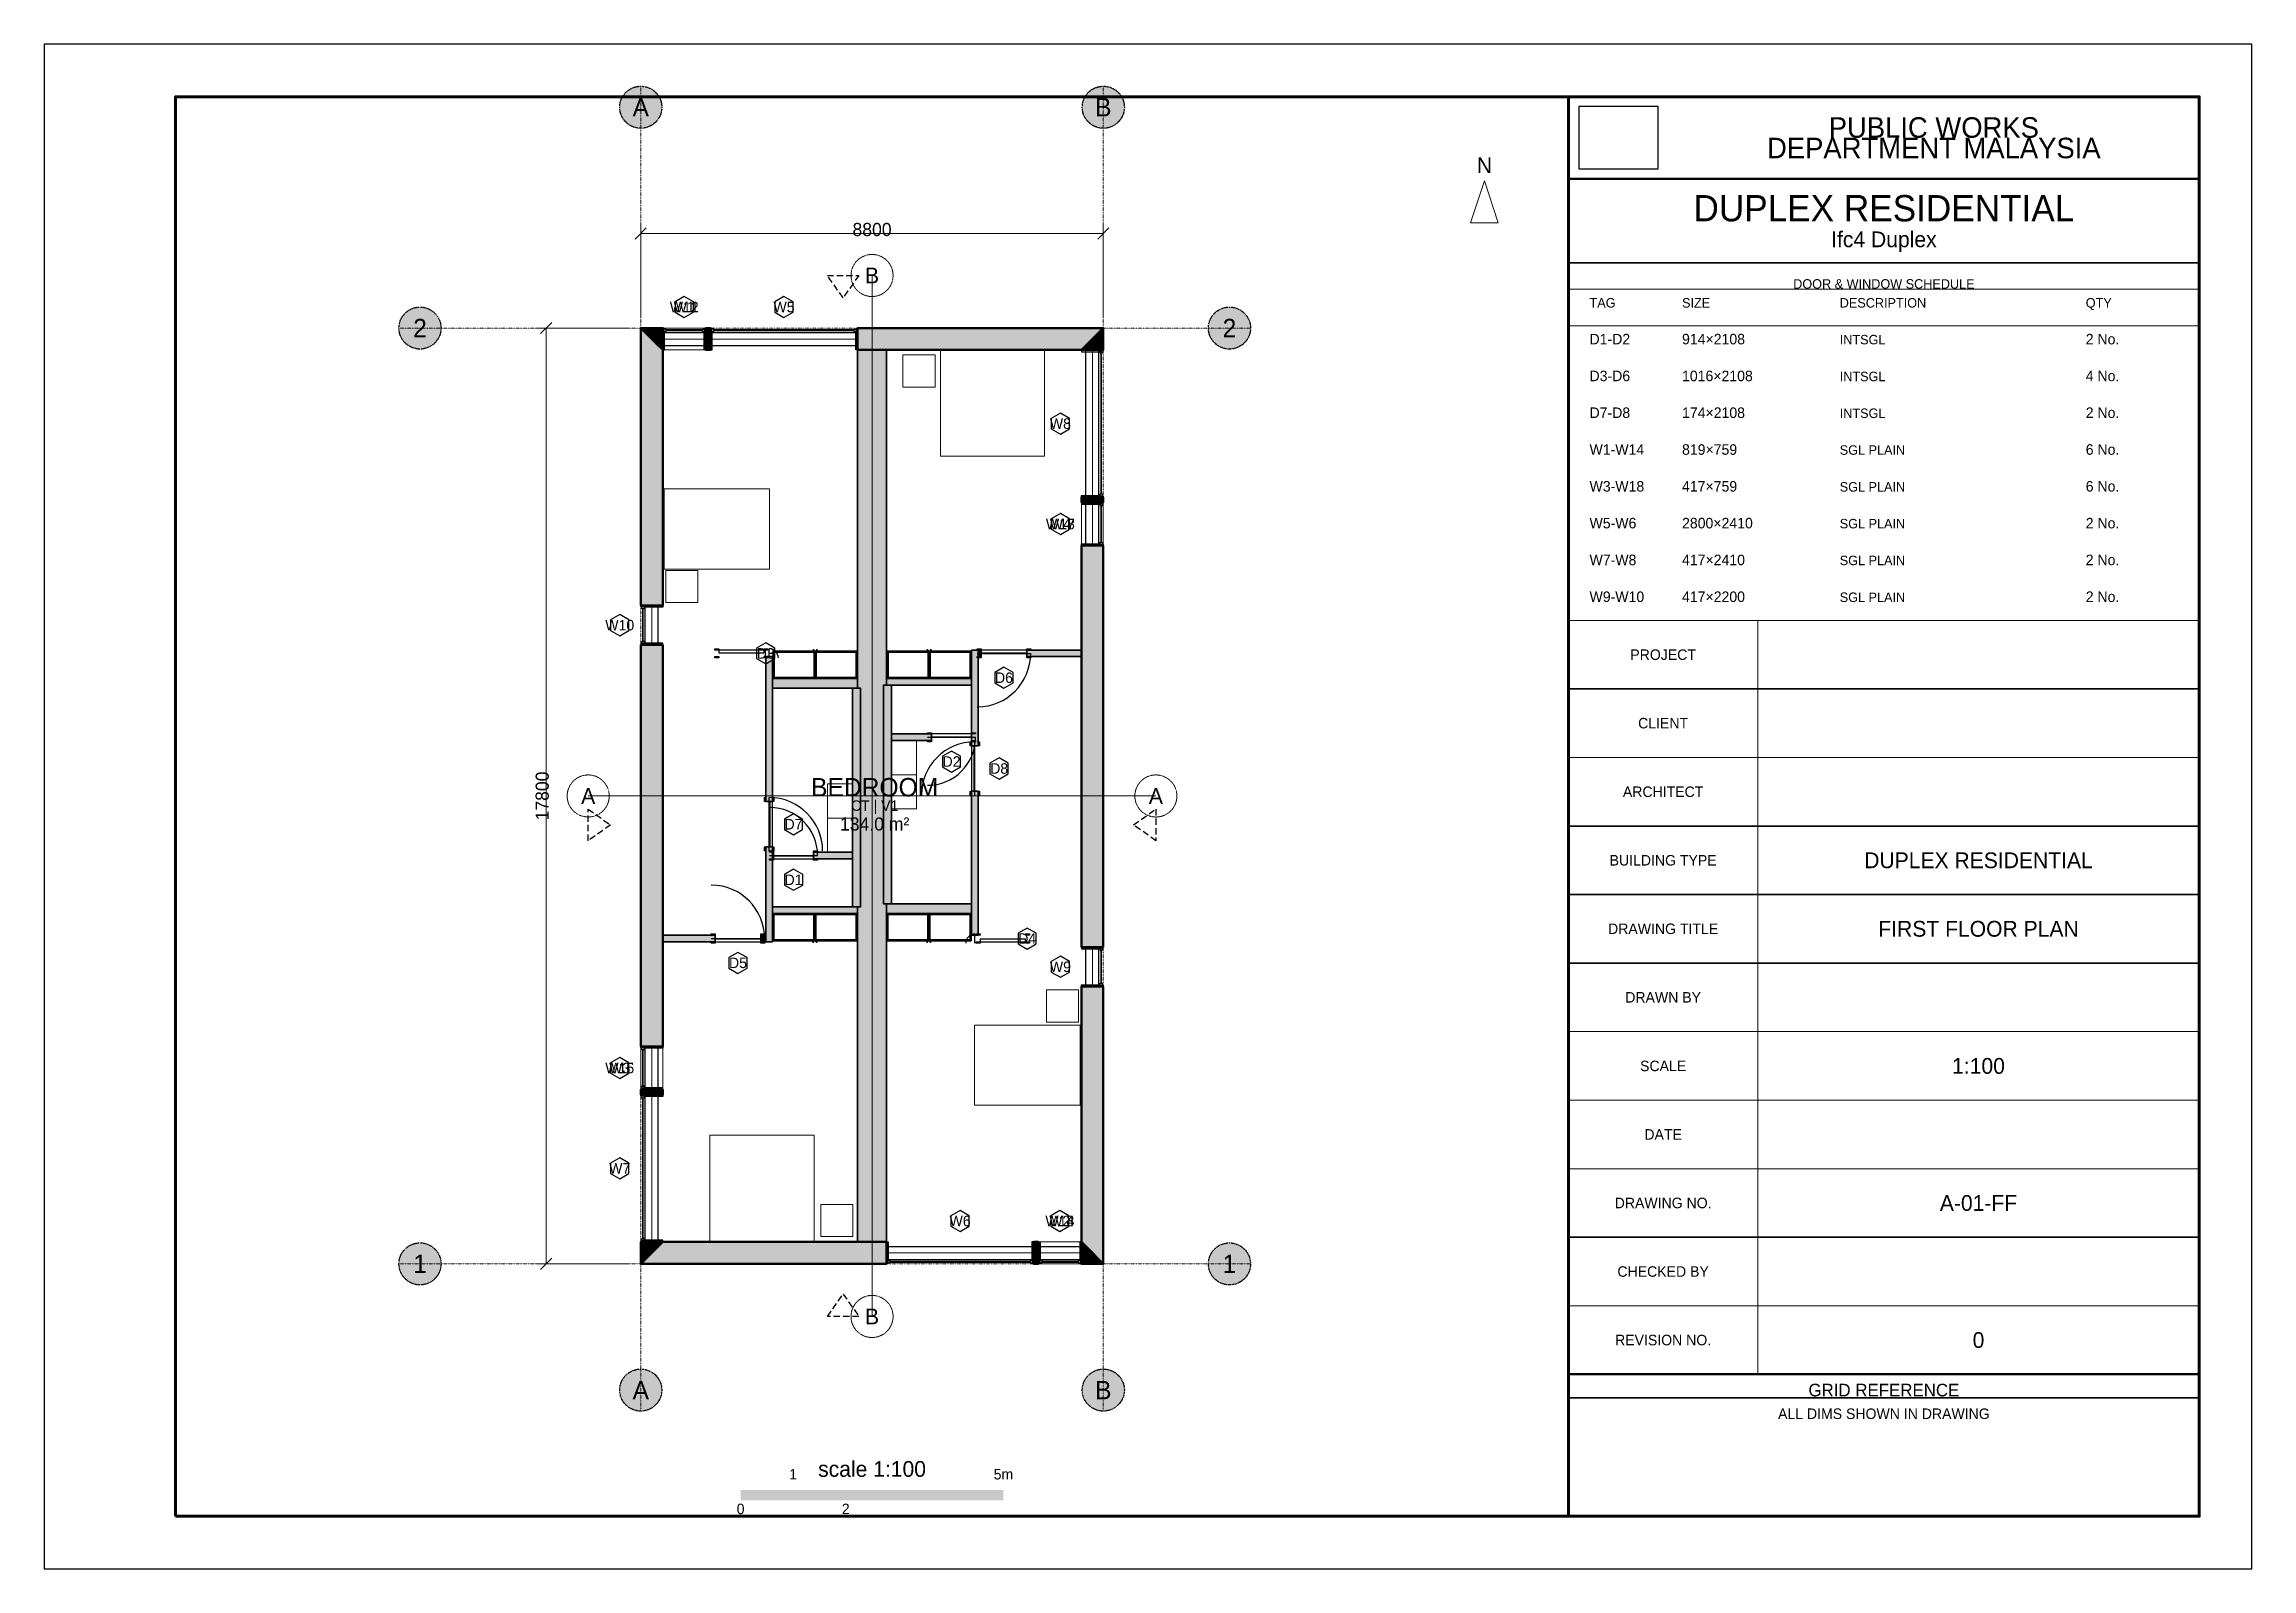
# Model space of a CAD drawing. Header units: millimetres. Extents: x -11350 to 30650, y -23600 to 5400.
import ezdxf
from ezdxf.enums import TextEntityAlignment as Align

# ---------------------------------------------------------------- set-up
doc = ezdxf.new("R2010")
doc.units = ezdxf.units.MM
doc.linetypes.add('DASHDOT', pattern=[0.8, 0.4, -0.2, 0, -0.2])
doc.linetypes.add('HIDDEN', pattern=[0.6, 0.4, -0.2])
for name, color, linetype in [('A-ANNO-DIMS', 7, 'Continuous'), ('A-ANNO-SECT', 7, 'HIDDEN'), ('A-ANNO-TEXT', 7, 'Continuous'), ('A-DOOR', 7, 'Continuous'), ('A-FURN', 9, 'Continuous'), ('A-GLAZ', 5, 'Continuous'), ('A-GRID', 8, 'DASHDOT'), ('A-TTLB', 7, 'Continuous'), ('A-WALL-FULL', 7, 'Continuous'), ('A-WALL-PATT', 254, 'Continuous'), ('A-WALL-PRTN', 7, 'Continuous')]:
    doc.layers.add(name, color=color, linetype=linetype)
picture_1 = doc.add_image_def('image1.png', size_in_pixel=(890, 652))

msp = doc.modelspace()

# ---------------------------------------------------------------- texts
at = {"layer": 'A-ANNO-DIMS'}
for s, height, p in [('8800', 250, (4400, 1875)), ('1', 200, (2900, -21800)), ('5m', 200, (6900, -21800)), ('0', 200, (1900, -22460)), ('2', 200, (3900, -22460))]:
    msp.add_text(s, height=height, dxfattribs=at).set_placement(p, align=Align.MIDDLE_CENTER)
msp.add_text('17800', height=250, rotation=90, dxfattribs=at).set_placement((-1875, -8900), align=Align.MIDDLE_CENTER)
at = {"layer": 'A-ANNO-SECT'}
for s, p in [('B', (4400, 1000)), ('A', (-1000, -8900)), ('A', (9800, -8900)), ('B', (4400, -18800))]:
    msp.add_text(s, height=300, dxfattribs=at).set_placement(p, align=Align.MIDDLE_CENTER)
at = {"layer": 'A-ANNO-TEXT'}
for s, height, p in [('A', 350, (0, 4200)), ('B', 350, (8800, 4200)), ('N', 300, (16050, 3100)), ('W12', 200, (827, 400)), ('W11', 200, (827, 400)), ('W1', 200, (827, 400)), ('W5', 200, (2725, 400)), ('2', 350, (-4200, 0)), ('2', 350, (11200, 0)), ('W8', 200, (7983, -1817)), ('W18', 200, (7983, -3727)), ('W17', 200, (7983, -3727)), ('W4', 200, (7983, -3727)), ('W10', 200, (-400, -5651)), ('D3', 200, (2377, -6188)), ('D6', 200, (6910, -6650)), ('D2', 200, (5912, -8245)), ('D8', 200, (6818, -8377)), ('BEDROOM', 350, (4450, -8733)), ('CT | V1', 200, (4450, -9083)), ('D7', 200, (2906, -9438)), ('134.0 m²', 250, (4450, -9433)), ('D1', 200, (2907, -10494)), ('D4', 200, (7351, -11612)), ('D5', 200, (1850, -12074)), ('W9', 200, (7983, -12149)), ('W16', 200, (-400, -14074)), ('W15', 200, (-400, -14074)), ('W3', 200, (-400, -14074)), ('W7', 200, (-400, -15983)), ('W6', 200, (6075, -16983)), ('W13', 200, (7973, -16983)), ('W14', 200, (7973, -16983)), ('W2', 200, (7973, -16983)), ('1', 350, (-4200, -17800)), ('1', 350, (11200, -17800)), ('A', 350, (0, -20200)), ('B', 350, (8800, -20200))]:
    msp.add_text(s, height=height, dxfattribs=at).set_placement(p, align=Align.MIDDLE_CENTER)
at = {"layer": 'A-ANNO-TEXT', "color": 8}
msp.add_text('scale 1:100', height=300, dxfattribs=at).set_placement((4400, -21700), align=Align.MIDDLE_CENTER)
at = {"layer": 'A-TTLB'}
for s, height, p in [('PUBLIC WORKS', 390, (24600, 3815)), ('DEPARTMENT MALAYSIA', 390, (24600, 3425)), ('DUPLEX RESIDENTIAL', 500, (23650, 2280)), ('Ifc4 Duplex', 300, (23650, 1688)), ('PROJECT', 200, (19450, -6212)), ('CLIENT', 200, (19450, -7515)), ('ARCHITECT', 200, (19450, -8819)), ('BUILDING TYPE', 200, (19450, -10123)), ('DUPLEX RESIDENTIAL', 300, (25450, -10123)), ('DRAWING TITLE', 200, (19450, -11426)), ('FIRST FLOOR PLAN', 300, (25450, -11426)), ('DRAWN BY', 200, (19450, -12730)), ('SCALE', 200, (19450, -14034)), ('1:100', 300, (25450, -14034)), ('DATE', 200, (19450, -15337)), ('DRAWING NO.', 200, (19450, -16641)), ('A-01-FF', 300, (25450, -16641)), ('CHECKED BY', 200, (19450, -17945)), ('REVISION NO.', 200, (19450, -19248)), ('0', 300, (25450, -19248)), ('GRID REFERENCE', 240, (23650, -20200)), ('ALL DIMS SHOWN IN DRAWING', 200, (23650, -20650))]:
    msp.add_text(s, height=height, dxfattribs=at).set_placement(p, align=Align.MIDDLE_CENTER)
at = {"layer": 'A-TTLB', "color": 8}
msp.add_text('DOOR & WINDOW SCHEDULE', height=180, dxfattribs=at).set_placement((23650, 840), align=Align.MIDDLE_CENTER)
at = {"layer": 'A-TTLB'}
for s, height, p in [('TAG', 180, (18050, 390)), ('SIZE', 180, (19810, 390)), ('DESCRIPTION', 180, (22810, 390)), ('QTY', 180, (27490, 390)), ('D1-D2', 200, (18050, -310)), ('914×2108', 200, (19810, -310)), ('INTSGL', 180, (22810, -310)), ('2 No.', 200, (27490, -310)), ('D3-D6', 200, (18050, -1010)), ('1016×2108', 200, (19810, -1010)), ('INTSGL', 180, (22810, -1010)), ('4 No.', 200, (27490, -1010)), ('D7-D8', 200, (18050, -1710)), ('174×2108', 200, (19810, -1710)), ('INTSGL', 180, (22810, -1710)), ('2 No.', 200, (27490, -1710)), ('W1-W14', 200, (18050, -2410)), ('819×759', 200, (19810, -2410)), ('SGL PLAIN', 180, (22810, -2410)), ('6 No.', 200, (27490, -2410)), ('W3-W18', 200, (18050, -3110)), ('417×759', 200, (19810, -3110)), ('SGL PLAIN', 180, (22810, -3110)), ('6 No.', 200, (27490, -3110)), ('W5-W6', 200, (18050, -3810)), ('2800×2410', 200, (19810, -3810)), ('SGL PLAIN', 180, (22810, -3810)), ('2 No.', 200, (27490, -3810)), ('W7-W8', 200, (18050, -4510)), ('417×2410', 200, (19810, -4510)), ('SGL PLAIN', 180, (22810, -4510)), ('2 No.', 200, (27490, -4510)), ('W9-W10', 200, (18050, -5210)), ('417×2200', 200, (19810, -5210)), ('SGL PLAIN', 180, (22810, -5210)), ('2 No.', 200, (27490, -5210))]:
    msp.add_text(s, height=height, dxfattribs=at).set_placement(p)

# ---------------------------------------------------------------- blocks, each defined once
blk = doc.blocks.new('WINDOW_TAG')
at = {"lineweight": 25}
blk.add_lwpolyline([(0.87, 0.5), (0, 1), (-0.87, 0.5), (-0.87, -0.5), (0, -1), (0.87, -0.5)], close=True, dxfattribs=at)
blk = doc.blocks.new('SECTION_ARROW')
at = {"lineweight": 25}
blk.add_lwpolyline([(-1, 0), (0, 1.414), (1, 0)], close=True, dxfattribs=at)

# ---------------------------------------------------------------- hatches: boundary and pattern name
at = {"layer": 'A-GRID'}
h = msp.add_hatch(color=7, dxfattribs=at)
h.dxf.hatch_style = 1
h.paths.add_polyline_path([(400, 4200), (394, 4269), (376, 4337), (346, 4400), (306, 4457), (257, 4506), (200, 4546), (137, 4576), (69, 4594), (0, 4600), (-69, 4594), (-137, 4576), (-200, 4546), (-257, 4506), (-306, 4457), (-346, 4400), (-376, 4337), (-394, 4269), (-400, 4200), (-394, 4131), (-376, 4063), (-346, 4000), (-306, 3943), (-257, 3894), (-200, 3854), (-137, 3824), (-69, 3806), (0, 3800), (69, 3806), (137, 3824), (200, 3854), (257, 3894), (306, 3943), (346, 4000), (376, 4063), (394, 4131)])
h = msp.add_hatch(color=7, dxfattribs=at)
h.dxf.hatch_style = 1
h.paths.add_polyline_path([(9200, 4200), (9194, 4269), (9176, 4337), (9146, 4400), (9106, 4457), (9057, 4506), (9000, 4546), (8937, 4576), (8869, 4594), (8800, 4600), (8731, 4594), (8663, 4576), (8600, 4546), (8543, 4506), (8494, 4457), (8454, 4400), (8424, 4337), (8406, 4269), (8400, 4200), (8406, 4131), (8424, 4063), (8454, 4000), (8494, 3943), (8543, 3894), (8600, 3854), (8663, 3824), (8731, 3806), (8800, 3800), (8869, 3806), (8937, 3824), (9000, 3854), (9057, 3894), (9106, 3943), (9146, 4000), (9176, 4063), (9194, 4131)])
h = msp.add_hatch(color=7, dxfattribs=at)
h.dxf.hatch_style = 1
h.paths.add_polyline_path([(-3800, 0), (-3806, 69), (-3824, 137), (-3854, 200), (-3894, 257), (-3943, 306), (-4000, 346), (-4063, 376), (-4131, 394), (-4200, 400), (-4269, 394), (-4337, 376), (-4400, 346), (-4457, 306), (-4506, 257), (-4546, 200), (-4576, 137), (-4594, 69), (-4600, 0), (-4594, -69), (-4576, -137), (-4546, -200), (-4506, -257), (-4457, -306), (-4400, -346), (-4337, -376), (-4269, -394), (-4200, -400), (-4131, -394), (-4063, -376), (-4000, -346), (-3943, -306), (-3894, -257), (-3854, -200), (-3824, -137), (-3806, -69)])
h = msp.add_hatch(color=7, dxfattribs=at)
h.dxf.hatch_style = 1
h.paths.add_polyline_path([(11600, 0), (11594, 69), (11576, 137), (11546, 200), (11506, 257), (11457, 306), (11400, 346), (11337, 376), (11269, 394), (11200, 400), (11131, 394), (11063, 376), (11000, 346), (10943, 306), (10894, 257), (10854, 200), (10824, 137), (10806, 69), (10800, 0), (10806, -69), (10824, -137), (10854, -200), (10894, -257), (10943, -306), (11000, -346), (11063, -376), (11131, -394), (11200, -400), (11269, -394), (11337, -376), (11400, -346), (11457, -306), (11506, -257), (11546, -200), (11576, -137), (11594, -69)])
h = msp.add_hatch(color=7, dxfattribs=at)
h.dxf.hatch_style = 1
h.paths.add_polyline_path([(-3800, -17800), (-3806, -17731), (-3824, -17663), (-3854, -17600), (-3894, -17543), (-3943, -17494), (-4000, -17454), (-4063, -17424), (-4131, -17406), (-4200, -17400), (-4269, -17406), (-4337, -17424), (-4400, -17454), (-4457, -17494), (-4506, -17543), (-4546, -17600), (-4576, -17663), (-4594, -17731), (-4600, -17800), (-4594, -17869), (-4576, -17937), (-4546, -18000), (-4506, -18057), (-4457, -18106), (-4400, -18146), (-4337, -18176), (-4269, -18194), (-4200, -18200), (-4131, -18194), (-4063, -18176), (-4000, -18146), (-3943, -18106), (-3894, -18057), (-3854, -18000), (-3824, -17937), (-3806, -17869)])
h = msp.add_hatch(color=7, dxfattribs=at)
h.dxf.hatch_style = 1
h.paths.add_polyline_path([(11600, -17800), (11594, -17731), (11576, -17663), (11546, -17600), (11506, -17543), (11457, -17494), (11400, -17454), (11337, -17424), (11269, -17406), (11200, -17400), (11131, -17406), (11063, -17424), (11000, -17454), (10943, -17494), (10894, -17543), (10854, -17600), (10824, -17663), (10806, -17731), (10800, -17800), (10806, -17869), (10824, -17937), (10854, -18000), (10894, -18057), (10943, -18106), (11000, -18146), (11063, -18176), (11131, -18194), (11200, -18200), (11269, -18194), (11337, -18176), (11400, -18146), (11457, -18106), (11506, -18057), (11546, -18000), (11576, -17937), (11594, -17869)])
h = msp.add_hatch(color=7, dxfattribs=at)
h.dxf.hatch_style = 1
h.paths.add_polyline_path([(400, -20200), (394, -20131), (376, -20063), (346, -20000), (306, -19943), (257, -19894), (200, -19854), (137, -19824), (69, -19806), (0, -19800), (-69, -19806), (-137, -19824), (-200, -19854), (-257, -19894), (-306, -19943), (-346, -20000), (-376, -20063), (-394, -20131), (-400, -20200), (-394, -20269), (-376, -20337), (-346, -20400), (-306, -20457), (-257, -20506), (-200, -20546), (-137, -20576), (-69, -20594), (0, -20600), (69, -20594), (137, -20576), (200, -20546), (257, -20506), (306, -20457), (346, -20400), (376, -20337), (394, -20269)])
h = msp.add_hatch(color=7, dxfattribs=at)
h.dxf.hatch_style = 1
h.paths.add_polyline_path([(9200, -20200), (9194, -20131), (9176, -20063), (9146, -20000), (9106, -19943), (9057, -19894), (9000, -19854), (8937, -19824), (8869, -19806), (8800, -19800), (8731, -19806), (8663, -19824), (8600, -19854), (8543, -19894), (8494, -19943), (8454, -20000), (8424, -20063), (8406, -20131), (8400, -20200), (8406, -20269), (8424, -20337), (8454, -20400), (8494, -20457), (8543, -20506), (8600, -20546), (8663, -20576), (8731, -20594), (8800, -20600), (8869, -20594), (8937, -20576), (9000, -20546), (9057, -20506), (9106, -20457), (9146, -20400), (9176, -20337), (9194, -20269)])
at = {"layer": 'A-WALL-PATT'}
h = msp.add_hatch(color=0, dxfattribs=at)
h.dxf.hatch_style = 1
h.paths.add_polyline_path([(208, -5276), (417, -5276), (417, -2952), (417, -417), (173, -173), (0, 0), (0, -2753), (0, -5276), (208, -5276)])
h = msp.add_hatch(color=0, dxfattribs=at)
h.dxf.hatch_style = 1
h.paths.add_polyline_path([(417, 0), (297, 0), (0, 0), (297, -297), (417, -417), (417, -151), (417, 0)])
h = msp.add_hatch(color=0, dxfattribs=at)
h.dxf.hatch_style = 1
h.paths.add_polyline_path([(1325, -190), (1325, 0), (1263, 0), (1236, 0), (1236, -266), (1236, -417), (1251, -417), (1325, -417), (1325, -190)])
h = msp.add_hatch(color=0, dxfattribs=at)
h.dxf.hatch_style = 1
h.paths.add_polyline_path([(4125, -227), (4125, -417), (6347, -417), (8383, -417), (8627, -173), (8800, 0), (6565, 0), (4125, 0), (4125, -227)])
h = msp.add_hatch(color=0, dxfattribs=at)
h.dxf.hatch_style = 1
h.paths.add_polyline_path([(4151, -11010), (4182, -11010), (4182, -9086), (4182, -6850), (4151, -6850), (4125, -6850), (4125, -6751), (4125, -6666), (4125, -3678), (4125, -417), (4412, -417), (4675, -417), (4675, -3364), (4675, -6723), (4675, -6790), (4644, -6790), (4618, -6790), (4618, -9026), (4618, -10950), (4644, -10950), (4675, -10950), (4675, -11049), (4675, -11134), (4675, -14122), (4675, -17383), (4388, -17383), (4125, -17383), (4125, -14436), (4125, -11077), (4125, -11010), (4151, -11010)])
h = msp.add_hatch(color=0, dxfattribs=at)
h.dxf.hatch_style = 1
h.paths.add_polyline_path([(8610, -417), (8800, -417), (8800, -199), (8800, 0), (8601, -199), (8383, -417), (8610, -417)])
h = msp.add_hatch(color=0, dxfattribs=at)
h.dxf.hatch_style = 1
h.paths.add_polyline_path([(8573, -3217), (8800, -3217), (8800, -3296), (8800, -3300), (8800, -3317), (8649, -3317), (8383, -3317), (8383, -3286), (8383, -3284), (8383, -3217), (8573, -3217)])
h = msp.add_hatch(color=0, dxfattribs=at)
h.dxf.hatch_style = 1
h.paths.add_polyline_path([(8800, -11774), (8800, -5661), (8800, -4136), (8534, -4136), (8383, -4136), (8383, -5661), (8383, -11774), (8591, -11774), (8800, -11774)])
h = msp.add_hatch(color=0, dxfattribs=at)
h.dxf.hatch_style = 1
h.paths.add_polyline_path([(0, -6026), (0, -12139), (0, -13664), (266, -13664), (417, -13664), (417, -12139), (417, -6026), (208, -6026), (0, -6026)])
h = msp.add_hatch(color=0, dxfattribs=at)
h.dxf.hatch_style = 1
h.paths.add_polyline_path([(2506, -7878), (2506, -6250), (2455, -6250), (2382, -6250), (2382, -7878), (2382, -9006), (2433, -9006), (2506, -9006), (2506, -7878)])
h = msp.add_hatch(color=0, dxfattribs=at)
h.dxf.hatch_style = 1
h.paths.add_polyline_path([(6294, -6126), (6345, -6126), (6418, -6126), (6418, -7200), (6418, -7945), (6345, -7945), (6294, -7945), (6294, -7200), (6294, -6126)])
h = msp.add_hatch(color=0, dxfattribs=at)
h.dxf.hatch_style = 1
h.paths.add_polyline_path([(6418, -6126), (6418, -6177), (6418, -6250), (6453, -6250), (6478, -6250), (6478, -6199), (6478, -6126), (6453, -6126), (6418, -6126)])
h = msp.add_hatch(color=0, dxfattribs=at)
h.dxf.hatch_style = 1
h.paths.add_polyline_path([(7768, -6126), (8383, -6126), (8383, -6177), (8383, -6250), (7768, -6250), (7342, -6250), (7342, -6177), (7342, -6126), (7768, -6126)])
h = msp.add_hatch(color=0, dxfattribs=at)
h.dxf.hatch_style = 1
h.paths.add_polyline_path([(4125, -6666), (3176, -6666), (2506, -6666), (2506, -6774), (2506, -6850), (3455, -6850), (4125, -6850), (4125, -6742), (4125, -6666)])
h = msp.add_hatch(color=0, dxfattribs=at)
h.dxf.hatch_style = 1
h.paths.add_polyline_path([(6294, -6666), (5345, -6666), (4675, -6666), (4675, -6739), (4675, -6790), (5624, -6790), (6294, -6790), (6294, -6717), (6294, -6666)])
h = msp.add_hatch(color=0, dxfattribs=at)
h.dxf.hatch_style = 1
h.paths.add_polyline_path([(4182, -8774), (4182, -6850), (4100, -6850), (4030, -6850), (4030, -9086), (4030, -11010), (4112, -11010), (4182, -11010), (4182, -8774)])
h = msp.add_hatch(color=0, dxfattribs=at)
h.dxf.hatch_style = 1
h.paths.add_polyline_path([(4618, -9026), (4618, -10950), (4700, -10950), (4770, -10950), (4770, -8714), (4770, -6790), (4688, -6790), (4618, -6790), (4618, -9026)])
h = msp.add_hatch(color=0, dxfattribs=at)
h.dxf.hatch_style = 1
h.paths.add_polyline_path([(5220, -7721), (4770, -7721), (4770, -7773), (4770, -7845), (5220, -7845), (5531, -7845), (5531, -7795), (5531, -7721), (5220, -7721)])
h = msp.add_hatch(color=0, dxfattribs=at)
h.dxf.hatch_style = 1
h.paths.add_polyline_path([(6294, -7721), (6294, -7773), (6294, -7845), (6294, -7845), (6293, -7845), (6293, -7772), (6293, -7721)])
h = msp.add_hatch(color=0, dxfattribs=at)
h.dxf.hatch_style = 1
h.paths.add_polyline_path([(6294, -9932), (6294, -11550), (6345, -11550), (6418, -11550), (6418, -9932), (6418, -8809), (6367, -8809), (6294, -8809), (6294, -9932)])
h = msp.add_hatch(color=0, dxfattribs=at)
h.dxf.hatch_style = 1
h.paths.add_polyline_path([(2506, -11674), (2455, -11674), (2382, -11674), (2382, -10609), (2382, -9870), (2455, -9870), (2506, -9870), (2506, -10609), (2506, -11674)])
h = msp.add_hatch(color=0, dxfattribs=at)
h.dxf.hatch_style = 1
h.paths.add_polyline_path([(2506, -10094), (2506, -10043), (2506, -9970), (2518, -9970), (2526, -9970), (2526, -10043), (2526, -10094), (2518, -10094), (2506, -10094)])
h = msp.add_hatch(color=0, dxfattribs=at)
h.dxf.hatch_style = 1
h.paths.add_polyline_path([(3592, -10094), (4030, -10094), (4030, -10043), (4030, -9970), (3592, -9970), (3288, -9970), (3288, -10021), (3288, -10094), (3592, -10094)])
h = msp.add_hatch(color=0, dxfattribs=at)
h.dxf.hatch_style = 1
h.paths.add_polyline_path([(2506, -11134), (3455, -11134), (4125, -11134), (4125, -11061), (4125, -11010), (3176, -11010), (2506, -11010), (2506, -11083), (2506, -11134)])
h = msp.add_hatch(color=0, dxfattribs=at)
h.dxf.hatch_style = 1
h.paths.add_polyline_path([(4675, -11134), (5624, -11134), (6294, -11134), (6294, -11026), (6294, -10950), (5345, -10950), (4675, -10950), (4675, -11058), (4675, -11134)])
h = msp.add_hatch(color=0, dxfattribs=at)
h.dxf.hatch_style = 1
h.paths.add_polyline_path([(1008, -11674), (417, -11674), (417, -11623), (417, -11550), (1008, -11550), (1418, -11550), (1418, -11623), (1418, -11674), (1008, -11674)])
h = msp.add_hatch(color=0, dxfattribs=at)
h.dxf.hatch_style = 1
h.paths.add_polyline_path([(2382, -11674), (2382, -11623), (2382, -11550), (2323, -11550), (2282, -11550), (2282, -11601), (2282, -11674), (2323, -11674), (2382, -11674)])
h = msp.add_hatch(color=0, dxfattribs=at)
h.dxf.hatch_style = 1
h.paths.add_polyline_path([(8591, -12524), (8383, -12524), (8383, -14848), (8383, -17383), (8627, -17627), (8800, -17800), (8800, -15047), (8800, -12524), (8591, -12524)])
h = msp.add_hatch(color=0, dxfattribs=at)
h.dxf.hatch_style = 1
h.paths.add_polyline_path([(227, -14583), (0, -14583), (0, -14504), (0, -14500), (0, -14483), (151, -14483), (417, -14483), (417, -14514), (417, -14516), (417, -14583), (227, -14583)])
h = msp.add_hatch(color=0, dxfattribs=at)
h.dxf.hatch_style = 1
h.paths.add_polyline_path([(4675, -17573), (4675, -17383), (2453, -17383), (417, -17383), (173, -17627), (0, -17800), (2235, -17800), (4675, -17800), (4675, -17573)])
h = msp.add_hatch(color=0, dxfattribs=at)
h.dxf.hatch_style = 1
h.paths.add_polyline_path([(190, -17383), (0, -17383), (0, -17601), (0, -17800), (199, -17601), (417, -17383), (190, -17383)])
h = msp.add_hatch(color=0, dxfattribs=at)
h.dxf.hatch_style = 1
h.paths.add_polyline_path([(7475, -17610), (7475, -17800), (7537, -17800), (7564, -17800), (7564, -17534), (7564, -17383), (7549, -17383), (7475, -17383), (7475, -17610)])
h = msp.add_hatch(color=0, dxfattribs=at)
h.dxf.hatch_style = 1
h.paths.add_polyline_path([(8383, -17800), (8503, -17800), (8800, -17800), (8503, -17503), (8383, -17383), (8383, -17649), (8383, -17800)])

# ---------------------------------------------------------------- linework, layer by layer
at = {"color": 7}
msp.add_lwpolyline([(-11350, -23600), (30650, -23600), (30650, 5400), (-11350, 5400)], close=True, dxfattribs=at)
at = {"layer": 'A-ANNO-DIMS', "lineweight": 18}
for p, q in [((-106, 1694), (106, 1906)), ((0, 200), (0, 2000)), ((0, 1800), (8800, 1800)), ((8694, 1694), (8906, 1906)), ((8800, 200), (8800, 2000)), ((-1906, -106), (-1694, 106)), ((-200, 0), (-2000, 0)), ((-1800, -17800), (-1800, 0)), ((-200, -17800), (-2000, -17800)), ((-1906, -17906), (-1694, -17694))]:
    msp.add_line(p, q, dxfattribs=at)
at = {"layer": 'A-ANNO-DIMS', "color": 7}
for points in [[(1900, -22300), (2900, -22300), (1900, -22100), (2900, -22100)], [(3900, -22300), (6900, -22300), (3900, -22100), (6900, -22100)]]:
    msp.add_solid(points, dxfattribs=at)
at = {"layer": 'A-ANNO-DIMS', "color": 0}
msp.add_solid([(2900, -22300), (3900, -22300), (2900, -22100), (3900, -22100)], dxfattribs=at)
at = {"layer": 'A-ANNO-SECT', "linetype": 'HIDDEN', "lineweight": 18}
for p, q in [((4400, -18800), (4400, 1000)), ((-1000, -8900), (9800, -8900))]:
    msp.add_line(p, q, dxfattribs=at)
at = {"layer": 'A-ANNO-SECT', "lineweight": 18}
for centre in [(4400, 1000), (-1000, -8900), (9800, -8900), (4400, -18800)]:
    msp.add_circle(centre, 400, dxfattribs=at)
at = {"layer": 'A-ANNO-TEXT', "lineweight": 18}
msp.add_lwpolyline([(16050, 2800), (15786, 2000), (16314, 2000)], close=True, dxfattribs=at)
at = {"layer": 'A-DOOR', "lineweight": 25}
for p, q in [((2444, -6275), (2444, -6101)), ((6402, -6188), (7418, -6188)), ((5455, -7783), (6369, -7783)), ((6356, -8885), (6356, -7869)), ((2444, -9946), (2444, -8930)), ((2450, -10032), (3364, -10032)), ((1342, -11612), (2358, -11612)), ((6356, -11699), (6356, -11525))]:
    msp.add_line(p, q, dxfattribs=at)
for points in [[(1483, -6101), (1483, -6111), (1483, -6126), (1452, -6126), (1407, -6126), (1407, -6115), (1407, -6101), (1452, -6101), (1483, -6101)], [(1452, -6250), (1483, -6250), (1483, -6260), (1483, -6275), (1452, -6275), (1407, -6275), (1407, -6264), (1407, -6250), (1452, -6250)], [(2347, -6177), (2347, -6156), (2347, -6126), (1994, -6126), (1483, -6126), (1483, -6147), (1483, -6177), (1837, -6177), (2347, -6177)], [(2423, -6101), (2423, -6112), (2423, -6126), (2378, -6126), (2347, -6126), (2347, -6116), (2347, -6101), (2378, -6101), (2423, -6101)], [(2378, -6250), (2423, -6250), (2423, -6261), (2423, -6275), (2378, -6275), (2347, -6275), (2347, -6265), (2347, -6250), (2378, -6250)], [(6402, -6126), (6402, -6115), (6402, -6101), (6447, -6101), (6478, -6101), (6478, -6111), (6478, -6126), (6447, -6126), (6402, -6126)], [(6447, -6275), (6402, -6275), (6402, -6264), (6402, -6250), (6447, -6250), (6478, -6250), (6478, -6260), (6478, -6275), (6447, -6275)], [(6988, -6126), (6478, -6126), (6478, -6147), (6478, -6177), (6832, -6177), (7342, -6177), (7342, -6156), (7342, -6126), (6988, -6126)], [(7342, -6126), (7342, -6116), (7342, -6101), (7373, -6101), (7418, -6101), (7418, -6112), (7418, -6126), (7373, -6126), (7342, -6126)], [(7373, -6275), (7342, -6275), (7342, -6265), (7342, -6250), (7373, -6250), (7418, -6250), (7418, -6261), (7418, -6275), (7373, -6275)], [(5531, -7696), (5531, -7707), (5531, -7721), (5500, -7721), (5455, -7721), (5455, -7711), (5455, -7696), (5500, -7696), (5531, -7696)], [(5500, -7845), (5531, -7845), (5531, -7856), (5531, -7870), (5500, -7870), (5455, -7870), (5455, -7860), (5455, -7845), (5500, -7845)], [(6293, -7772), (6293, -7752), (6293, -7721), (5981, -7721), (5531, -7721), (5531, -7742), (5531, -7772), (5843, -7772), (6293, -7772)], [(6269, -7869), (6280, -7869), (6294, -7869), (6294, -7914), (6294, -7945), (6284, -7945), (6269, -7945), (6269, -7914), (6269, -7869)], [(6369, -7696), (6369, -7707), (6369, -7721), (6324, -7721), (6293, -7721), (6293, -7711), (6293, -7696), (6324, -7696), (6369, -7696)], [(6324, -7845), (6369, -7845), (6369, -7856), (6369, -7870), (6324, -7870), (6293, -7870), (6293, -7860), (6293, -7845), (6324, -7845)], [(6345, -8456), (6345, -7945), (6324, -7945), (6294, -7945), (6294, -8299), (6294, -8809), (6315, -8809), (6345, -8809), (6345, -8456)], [(6418, -7914), (6418, -7869), (6429, -7869), (6443, -7869), (6443, -7914), (6443, -7945), (6433, -7945), (6418, -7945), (6418, -7914)], [(6269, -8809), (6279, -8809), (6294, -8809), (6294, -8841), (6294, -8885), (6283, -8885), (6269, -8885), (6269, -8841), (6269, -8809)], [(6418, -8841), (6418, -8809), (6428, -8809), (6443, -8809), (6443, -8841), (6443, -8885), (6432, -8885), (6418, -8885), (6418, -8841)], [(2382, -8975), (2382, -9006), (2372, -9006), (2357, -9006), (2357, -8975), (2357, -8930), (2368, -8930), (2382, -8930), (2382, -8975)], [(2455, -9360), (2455, -9870), (2476, -9870), (2506, -9870), (2506, -9516), (2506, -9006), (2485, -9006), (2455, -9006), (2455, -9360)], [(2531, -9006), (2521, -9006), (2506, -9006), (2506, -8975), (2506, -8930), (2517, -8930), (2531, -8930), (2531, -8975), (2531, -9006)], [(2382, -9901), (2382, -9946), (2371, -9946), (2357, -9946), (2357, -9901), (2357, -9870), (2367, -9870), (2382, -9870), (2382, -9901)], [(2495, -9970), (2450, -9970), (2450, -9959), (2450, -9945), (2495, -9945), (2526, -9945), (2526, -9955), (2526, -9970), (2495, -9970)], [(2531, -9946), (2520, -9946), (2506, -9946), (2506, -9901), (2506, -9870), (2516, -9870), (2531, -9870), (2531, -9901), (2531, -9946)], [(2526, -10043), (2526, -10064), (2526, -10094), (2838, -10094), (3288, -10094), (3288, -10073), (3288, -10043), (2976, -10043), (2526, -10043)], [(3319, -9970), (3288, -9970), (3288, -9960), (3288, -9945), (3319, -9945), (3364, -9945), (3364, -9956), (3364, -9970), (3319, -9970)], [(2450, -10119), (2450, -10108), (2450, -10094), (2495, -10094), (2526, -10094), (2526, -10104), (2526, -10119), (2495, -10119), (2450, -10119)], [(3288, -10119), (3288, -10109), (3288, -10094), (3319, -10094), (3364, -10094), (3364, -10105), (3364, -10119), (3319, -10119), (3288, -10119)], [(1387, -11525), (1418, -11525), (1418, -11535), (1418, -11550), (1387, -11550), (1342, -11550), (1342, -11539), (1342, -11525), (1387, -11525)], [(1418, -11674), (1418, -11684), (1418, -11699), (1387, -11699), (1342, -11699), (1342, -11688), (1342, -11674), (1387, -11674), (1418, -11674)], [(1772, -11674), (2282, -11674), (2282, -11653), (2282, -11623), (1928, -11623), (1418, -11623), (1418, -11644), (1418, -11674), (1772, -11674)], [(2313, -11525), (2358, -11525), (2358, -11536), (2358, -11550), (2313, -11550), (2282, -11550), (2282, -11540), (2282, -11525), (2313, -11525)], [(2358, -11674), (2358, -11685), (2358, -11699), (2313, -11699), (2282, -11699), (2282, -11689), (2282, -11674), (2313, -11674), (2358, -11674)], [(6426, -11550), (6381, -11550), (6381, -11539), (6381, -11525), (6426, -11525), (6457, -11525), (6457, -11535), (6457, -11550), (6426, -11550)], [(6381, -11699), (6381, -11688), (6381, -11674), (6426, -11674), (6457, -11674), (6457, -11684), (6457, -11699), (6426, -11699), (6381, -11699)], [(6968, -11623), (6457, -11623), (6457, -11644), (6457, -11674), (6811, -11674), (7321, -11674), (7321, -11653), (7321, -11623), (6968, -11623)], [(7352, -11550), (7321, -11550), (7321, -11540), (7321, -11525), (7352, -11525), (7397, -11525), (7397, -11536), (7397, -11550), (7352, -11550)], [(7321, -11699), (7321, -11689), (7321, -11674), (7352, -11674), (7397, -11674), (7397, -11685), (7397, -11699), (7352, -11699), (7321, -11699)]]:
    msp.add_lwpolyline(points, close=True, dxfattribs=at)
for centre, radius, start, end in [((2444, -6275), 174, 0, 90), ((6402, -6188), 1016, -90, 0), ((6356, -8885), 1016, 90, 180), ((5455, -7783), 914, -90, 0), ((2444, -9946), 1016, 0, 90), ((2450, -10032), 914, 0, 90), ((1342, -11612), 1016, 0, 90), ((6356, -11699), 174, 90, 180)]:
    msp.add_arc(centre, radius, start, end, dxfattribs=at)
at = {"layer": 'A-FURN', "lineweight": 15}
for points in [[(417, -417), (1236, -417), (1236, 0), (417, 0)], [(5702, -2437), (7683, -2437), (7683, -404), (5702, -404)], [(4989, -1122), (5599, -1122), (5599, -512), (4989, -512)], [(443, -4585), (2450, -4585), (2450, -3059), (443, -3059)], [(8383, -4136), (8800, -4136), (8800, -3317), (8383, -3317)], [(477, -5222), (1087, -5222), (1087, -4612), (477, -4612)], [(4770, -8495), (5245, -8495), (5245, -7845), (4770, -7845)], [(3555, -9320), (4030, -9320), (4030, -8670), (3555, -8670)], [(4770, -9145), (5245, -9145), (5245, -8495), (4770, -8495)], [(3555, -9970), (4030, -9970), (4030, -9320), (3555, -9320)], [(7718, -13199), (8328, -13199), (8328, -12589), (7718, -12589)], [(6350, -14783), (8357, -14783), (8357, -13258), (6350, -13258)], [(0, -14483), (417, -14483), (417, -13664), (0, -13664)], [(1317, -17383), (3298, -17383), (3298, -15351), (1317, -15351)], [(3425, -17279), (4035, -17279), (4035, -16669), (3425, -16669)], [(7564, -17800), (8383, -17800), (8383, -17383), (7564, -17383)]]:
    msp.add_lwpolyline(points, close=True, dxfattribs=at)
at = {"layer": 'A-GLAZ', "lineweight": 25}
for p, q in [((417, -83), (1236, -83)), ((417, -83), (1236, -83)), ((417, -83), (1236, -83)), ((417, -334), (1236, -334)), ((417, -334), (1236, -334)), ((417, -334), (1236, -334)), ((1325, -83), (4125, -83)), ((1325, -334), (4125, -334)), ((8466, -3217), (8466, -417)), ((8717, -3217), (8717, -417)), ((8466, -4136), (8466, -3317)), ((8466, -4136), (8466, -3317)), ((8466, -4136), (8466, -3317)), ((8717, -4136), (8717, -3317)), ((8717, -4136), (8717, -3317)), ((8717, -4136), (8717, -3317)), ((83, -6026), (83, -5276)), ((334, -6026), (334, -5276)), ((8466, -12524), (8466, -11774)), ((8717, -12524), (8717, -11774)), ((83, -14483), (83, -13664)), ((83, -14483), (83, -13664)), ((83, -14483), (83, -13664)), ((334, -14483), (334, -13664)), ((334, -14483), (334, -13664)), ((334, -14483), (334, -13664)), ((83, -17383), (83, -14583)), ((334, -17383), (334, -14583)), ((4675, -17466), (7475, -17466)), ((7564, -17466), (8383, -17466)), ((7564, -17466), (8383, -17466)), ((7564, -17466), (8383, -17466)), ((4675, -17717), (7475, -17717)), ((7564, -17717), (8383, -17717)), ((7564, -17717), (8383, -17717)), ((7564, -17717), (8383, -17717))]:
    msp.add_line(p, q, dxfattribs=at)
at = {"layer": 'A-GLAZ', "lineweight": 18}
for p, q in [((417, -209), (1236, -209)), ((417, -209), (1236, -209)), ((417, -209), (1236, -209)), ((1325, -209), (4125, -209)), ((8591, -3217), (8591, -417)), ((8591, -4136), (8591, -3317)), ((8591, -4136), (8591, -3317)), ((8591, -4136), (8591, -3317)), ((208, -6026), (208, -5276)), ((8591, -12524), (8591, -11774)), ((208, -14483), (208, -13664)), ((208, -14483), (208, -13664)), ((208, -14483), (208, -13664)), ((208, -17383), (208, -14583)), ((4675, -17592), (7475, -17592)), ((7564, -17592), (8383, -17592)), ((7564, -17592), (8383, -17592)), ((7564, -17592), (8383, -17592))]:
    msp.add_line(p, q, dxfattribs=at)
at = {"layer": 'A-GLAZ', "lineweight": 25}
for points in [[(424, 0), (417, 0), (417, -23), (417, -63), (424, -63), (436, -63), (436, -41), (436, 0), (424, 0)], [(417, -63), (417, -191), (417, -417), (429, -417), (449, -417), (449, -294), (449, -63), (429, -63), (417, -63)], [(453, -19), (436, -19), (436, -35), (436, -63), (453, -63), (481, -63), (481, -49), (481, -19), (453, -19)], [(1172, -48), (1172, -39), (1172, -35), (712, -35), (481, -35), (481, -43), (481, -48), (941, -48), (1172, -48)], [(1217, -19), (1217, -48), (1217, -63), (1200, -63), (1172, -63), (1172, -34), (1172, -19), (1200, -19), (1217, -19)], [(1236, -63), (1236, -289), (1236, -417), (1224, -417), (1204, -417), (1204, -187), (1204, -63), (1224, -63), (1236, -63)], [(1236, 0), (1236, -41), (1236, -63), (1229, -63), (1217, -63), (1217, -22), (1217, 0), (1229, 0), (1236, 0)], [(1334, 0), (1325, 0), (1325, -29), (1325, -63), (1334, -63), (1344, -63), (1344, -34), (1344, 0), (1334, 0)], [(1325, -225), (1325, -417), (1340, -417), (1357, -417), (1357, -256), (1357, -63), (1340, -63), (1325, -63), (1325, -225)], [(1368, -19), (1344, -19), (1344, -39), (1344, -63), (1368, -63), (1388, -63), (1388, -43), (1388, -19), (1368, -19)], [(2602, -35), (1388, -35), (1388, -42), (1388, -47), (2848, -47), (4062, -47), (4062, -40), (4062, -35), (2602, -35)], [(4106, -19), (4106, -43), (4106, -63), (4086, -63), (4062, -63), (4062, -39), (4062, -19), (4086, -19), (4106, -19)], [(4125, -255), (4125, -417), (4110, -417), (4093, -417), (4093, -224), (4093, -63), (4110, -63), (4125, -63), (4125, -255)], [(4125, 0), (4125, -34), (4125, -63), (4116, -63), (4106, -63), (4106, -29), (4106, 0), (4116, 0), (4125, 0)], [(8575, -417), (8383, -417), (8383, -432), (8383, -449), (8544, -449), (8737, -449), (8737, -432), (8737, -417), (8575, -417)], [(8800, -426), (8800, -417), (8771, -417), (8737, -417), (8737, -426), (8737, -436), (8766, -436), (8800, -436), (8800, -426)], [(8781, -460), (8781, -436), (8761, -436), (8737, -436), (8737, -460), (8737, -480), (8757, -480), (8781, -480), (8781, -460)], [(8765, -1694), (8765, -480), (8758, -480), (8753, -480), (8753, -1940), (8753, -3154), (8760, -3154), (8765, -3154), (8765, -1694)], [(8545, -3217), (8383, -3217), (8383, -3202), (8383, -3185), (8576, -3185), (8737, -3185), (8737, -3202), (8737, -3217), (8545, -3217)], [(8506, -3349), (8737, -3349), (8737, -3329), (8737, -3317), (8609, -3317), (8383, -3317), (8383, -3329), (8383, -3349), (8506, -3349)], [(8781, -3198), (8757, -3198), (8737, -3198), (8737, -3178), (8737, -3154), (8761, -3154), (8781, -3154), (8781, -3178), (8781, -3198)], [(8800, -3217), (8766, -3217), (8737, -3217), (8737, -3208), (8737, -3198), (8771, -3198), (8800, -3198), (8800, -3208), (8800, -3217)], [(8800, -3324), (8800, -3317), (8777, -3317), (8737, -3317), (8737, -3324), (8737, -3336), (8759, -3336), (8800, -3336), (8800, -3324)], [(8781, -3353), (8781, -3336), (8765, -3336), (8737, -3336), (8737, -3353), (8737, -3381), (8751, -3381), (8781, -3381), (8781, -3353)], [(8752, -3841), (8752, -4072), (8761, -4072), (8765, -4072), (8765, -3612), (8765, -3381), (8757, -3381), (8752, -3381), (8752, -3841)], [(8613, -4104), (8737, -4104), (8737, -4124), (8737, -4136), (8511, -4136), (8383, -4136), (8383, -4124), (8383, -4104), (8613, -4104)], [(8781, -4117), (8752, -4117), (8737, -4117), (8737, -4100), (8737, -4072), (8766, -4072), (8781, -4072), (8781, -4100), (8781, -4117)], [(8800, -4136), (8759, -4136), (8737, -4136), (8737, -4129), (8737, -4117), (8778, -4117), (8800, -4117), (8800, -4129), (8800, -4136)], [(0, -5276), (31, -5276), (63, -5276), (63, -5286), (63, -5295), (31, -5295), (0, -5295), (0, -5286), (0, -5276)], [(19, -5295), (41, -5295), (63, -5295), (63, -5317), (63, -5339), (41, -5339), (19, -5339), (19, -5317), (19, -5295)], [(35, -5963), (41, -5963), (47, -5963), (47, -5651), (47, -5339), (41, -5339), (35, -5339), (35, -5651), (35, -5963)], [(63, -5276), (240, -5276), (417, -5276), (417, -5292), (417, -5308), (240, -5308), (63, -5308), (63, -5292), (63, -5276)], [(0, -6016), (0, -6026), (31, -6026), (63, -6026), (63, -6016), (63, -6007), (31, -6007), (0, -6007), (0, -6016)], [(19, -5985), (19, -6007), (41, -6007), (63, -6007), (63, -5985), (63, -5963), (41, -5963), (19, -5963), (19, -5985)], [(63, -6010), (63, -6026), (240, -6026), (417, -6026), (417, -6010), (417, -5994), (240, -5994), (63, -5994), (63, -6010)], [(8737, -11790), (8737, -11774), (8560, -11774), (8383, -11774), (8383, -11790), (8383, -11806), (8560, -11806), (8737, -11806), (8737, -11790)], [(8800, -11784), (8800, -11774), (8768, -11774), (8737, -11774), (8737, -11784), (8737, -11793), (8768, -11793), (8800, -11793), (8800, -11784)], [(8781, -11815), (8781, -11793), (8759, -11793), (8737, -11793), (8737, -11815), (8737, -11837), (8759, -11837), (8781, -11837), (8781, -11815)], [(8765, -11837), (8759, -11837), (8753, -11837), (8753, -12149), (8753, -12461), (8759, -12461), (8765, -12461), (8765, -12149), (8765, -11837)], [(8737, -12524), (8560, -12524), (8383, -12524), (8383, -12508), (8383, -12492), (8560, -12492), (8737, -12492), (8737, -12508), (8737, -12524)], [(8781, -12505), (8759, -12505), (8737, -12505), (8737, -12483), (8737, -12461), (8759, -12461), (8781, -12461), (8781, -12483), (8781, -12505)], [(8800, -12524), (8768, -12524), (8737, -12524), (8737, -12514), (8737, -12505), (8768, -12505), (8800, -12505), (8800, -12514), (8800, -12524)], [(0, -13664), (41, -13664), (63, -13664), (63, -13671), (63, -13683), (22, -13683), (0, -13683), (0, -13671), (0, -13664)], [(19, -13683), (48, -13683), (63, -13683), (63, -13700), (63, -13728), (34, -13728), (19, -13728), (19, -13700), (19, -13683)], [(48, -13959), (48, -13728), (39, -13728), (35, -13728), (35, -14188), (35, -14419), (43, -14419), (48, -14419), (48, -13959)], [(187, -13696), (63, -13696), (63, -13676), (63, -13664), (289, -13664), (417, -13664), (417, -13676), (417, -13696), (187, -13696)], [(0, -14476), (0, -14483), (23, -14483), (63, -14483), (63, -14476), (63, -14464), (41, -14464), (0, -14464), (0, -14476)], [(0, -14583), (34, -14583), (63, -14583), (63, -14592), (63, -14602), (29, -14602), (0, -14602), (0, -14592), (0, -14583)], [(19, -14447), (19, -14464), (35, -14464), (63, -14464), (63, -14447), (63, -14419), (49, -14419), (19, -14419), (19, -14447)], [(19, -14602), (43, -14602), (63, -14602), (63, -14622), (63, -14646), (39, -14646), (19, -14646), (19, -14622), (19, -14602)], [(35, -16106), (35, -17320), (42, -17320), (47, -17320), (47, -15860), (47, -14646), (40, -14646), (35, -14646), (35, -16106)], [(294, -14451), (63, -14451), (63, -14471), (63, -14483), (191, -14483), (417, -14483), (417, -14471), (417, -14451), (294, -14451)], [(255, -14583), (417, -14583), (417, -14598), (417, -14615), (224, -14615), (63, -14615), (63, -14598), (63, -14583), (255, -14583)], [(0, -17374), (0, -17383), (29, -17383), (63, -17383), (63, -17374), (63, -17364), (34, -17364), (0, -17364), (0, -17374)], [(19, -17340), (19, -17364), (39, -17364), (63, -17364), (63, -17340), (63, -17320), (43, -17320), (19, -17320), (19, -17340)], [(225, -17383), (417, -17383), (417, -17368), (417, -17351), (256, -17351), (63, -17351), (63, -17368), (63, -17383), (225, -17383)], [(4675, -17737), (4675, -17545), (4675, -17383), (4690, -17383), (4707, -17383), (4707, -17576), (4707, -17737), (4690, -17737), (4675, -17737)], [(7460, -17737), (7475, -17737), (7475, -17575), (7475, -17383), (7460, -17383), (7443, -17383), (7443, -17544), (7443, -17737), (7460, -17737)], [(7596, -17613), (7596, -17737), (7576, -17737), (7564, -17737), (7564, -17511), (7564, -17383), (7576, -17383), (7596, -17383), (7596, -17613)], [(8351, -17506), (8351, -17737), (8371, -17737), (8383, -17737), (8383, -17609), (8383, -17383), (8371, -17383), (8351, -17383), (8351, -17506)], [(4694, -17771), (4694, -17800), (4684, -17800), (4675, -17800), (4675, -17766), (4675, -17737), (4684, -17737), (4694, -17737), (4694, -17771)], [(4694, -17757), (4694, -17737), (4714, -17737), (4738, -17737), (4738, -17761), (4738, -17781), (4714, -17781), (4694, -17781), (4694, -17757)], [(7412, -17765), (7412, -17758), (7412, -17753), (5952, -17753), (4738, -17753), (4738, -17760), (4738, -17765), (6198, -17765), (7412, -17765)], [(7456, -17761), (7456, -17737), (7432, -17737), (7412, -17737), (7412, -17757), (7412, -17781), (7432, -17781), (7456, -17781), (7456, -17761)], [(7456, -17766), (7456, -17800), (7466, -17800), (7475, -17800), (7475, -17771), (7475, -17737), (7466, -17737), (7456, -17737), (7456, -17766)], [(7564, -17800), (7564, -17759), (7564, -17737), (7571, -17737), (7583, -17737), (7583, -17778), (7583, -17800), (7571, -17800), (7564, -17800)], [(7583, -17781), (7583, -17752), (7583, -17737), (7600, -17737), (7628, -17737), (7628, -17766), (7628, -17781), (7600, -17781), (7583, -17781)], [(7859, -17752), (7628, -17752), (7628, -17761), (7628, -17765), (8088, -17765), (8319, -17765), (8319, -17757), (8319, -17752), (7859, -17752)], [(8347, -17781), (8364, -17781), (8364, -17765), (8364, -17737), (8347, -17737), (8319, -17737), (8319, -17751), (8319, -17781), (8347, -17781)], [(8376, -17800), (8383, -17800), (8383, -17777), (8383, -17737), (8376, -17737), (8364, -17737), (8364, -17759), (8364, -17800), (8376, -17800)]]:
    msp.add_lwpolyline(points, close=True, dxfattribs=at)
at = {"layer": 'A-GRID', "lineweight": 18}
for p, q in [((0, -20600), (0, 4600)), ((8800, -20600), (8800, 4600)), ((-4600, 0), (11600, 0)), ((-4600, -17800), (11600, -17800))]:
    msp.add_line(p, q, dxfattribs=at)
at = {"layer": 'A-GRID', "lineweight": 25}
for centre in [(0, 4200), (8800, 4200), (-4200, 0), (11200, 0), (-4200, -17800), (11200, -17800), (0, -20200), (8800, -20200)]:
    msp.add_circle(centre, 400, dxfattribs=at)
at = {"layer": 'A-TTLB', "lineweight": 70}
msp.add_line((17650, -22600), (17650, 4400), dxfattribs=at)
at = {"layer": 'A-TTLB', "lineweight": 50}
for p, q in [((17650, 2840), (29650, 2840)), ((17650, -19900), (29650, -19900))]:
    msp.add_line(p, q, dxfattribs=at)
at = {"layer": 'A-TTLB', "lineweight": 35}
for p, q in [((17650, 1240), (29650, 1240)), ((17650, -6864), (29650, -6864)), ((17650, -9471), (29650, -9471)), ((17650, -10775), (29650, -10775)), ((17650, -12078), (29650, -12078)), ((17650, -17293), (29650, -17293)), ((17650, -20350), (29650, -20350))]:
    msp.add_line(p, q, dxfattribs=at)
at = {"layer": 'A-TTLB', "lineweight": 18}
for p, q in [((17650, 1240), (29650, 1240)), ((17650, 740), (29650, 740)), ((21250, -6864), (21250, -5560)), ((21250, -8167), (21250, -6864)), ((17650, -8167), (29650, -8167)), ((21250, -9471), (21250, -8167)), ((21250, -10775), (21250, -9471)), ((21250, -12078), (21250, -10775)), ((21250, -13382), (21250, -12078)), ((17650, -13382), (29650, -13382)), ((21250, -14685), (21250, -13382)), ((17650, -14685), (29650, -14685)), ((21250, -15989), (21250, -14685)), ((17650, -15989), (29650, -15989)), ((21250, -17293), (21250, -15989)), ((21250, -18596), (21250, -17293)), ((17650, -18596), (29650, -18596)), ((21250, -19900), (21250, -18596)), ((17650, -19900), (29650, -19900))]:
    msp.add_line(p, q, dxfattribs=at)
at = {"layer": 'A-TTLB', "color": 8, "lineweight": 18}
for p, q in [((17650, 40), (29650, 40)), ((17650, -5560), (29650, -5560))]:
    msp.add_line(p, q, dxfattribs=at)
at = {"layer": 'A-TTLB', "lineweight": 70}
msp.add_lwpolyline([(-8850, -22600), (29650, -22600), (29650, 4400), (-8850, 4400)], close=True, dxfattribs=at)
at = {"layer": 'A-WALL-FULL', "lineweight": 50}
for points in [[(208, -5276), (417, -5276), (417, -2952), (417, -417), (173, -173), (0, 0), (0, -2753), (0, -5276), (208, -5276)], [(417, 0), (297, 0), (0, 0), (297, -297), (417, -417), (417, -151), (417, 0)], [(1325, -190), (1325, 0), (1263, 0), (1236, 0), (1236, -266), (1236, -417), (1251, -417), (1325, -417), (1325, -190)], [(4125, -227), (4125, -417), (6347, -417), (8383, -417), (8627, -173), (8800, 0), (6565, 0), (4125, 0), (4125, -227)], [(8610, -417), (8800, -417), (8800, -199), (8800, 0), (8601, -199), (8383, -417), (8610, -417)], [(8573, -3217), (8800, -3217), (8800, -3296), (8800, -3300), (8800, -3317), (8649, -3317), (8383, -3317), (8383, -3286), (8383, -3284), (8383, -3217), (8573, -3217)], [(8800, -11774), (8800, -5661), (8800, -4136), (8534, -4136), (8383, -4136), (8383, -5661), (8383, -11774), (8591, -11774), (8800, -11774)], [(0, -6026), (0, -12139), (0, -13664), (266, -13664), (417, -13664), (417, -12139), (417, -6026), (208, -6026), (0, -6026)], [(8591, -12524), (8383, -12524), (8383, -14848), (8383, -17383), (8627, -17627), (8800, -17800), (8800, -15047), (8800, -12524), (8591, -12524)], [(227, -14583), (0, -14583), (0, -14504), (0, -14500), (0, -14483), (151, -14483), (417, -14483), (417, -14514), (417, -14516), (417, -14583), (227, -14583)], [(4675, -17573), (4675, -17383), (2453, -17383), (417, -17383), (173, -17627), (0, -17800), (2235, -17800), (4675, -17800), (4675, -17573)], [(190, -17383), (0, -17383), (0, -17601), (0, -17800), (199, -17601), (417, -17383), (190, -17383)], [(7475, -17610), (7475, -17800), (7537, -17800), (7564, -17800), (7564, -17534), (7564, -17383), (7549, -17383), (7475, -17383), (7475, -17610)], [(8383, -17800), (8503, -17800), (8800, -17800), (8503, -17503), (8383, -17383), (8383, -17649), (8383, -17800)]]:
    msp.add_lwpolyline(points, close=True, dxfattribs=at)
at = {"layer": 'A-WALL-PATT', "lineweight": 50}
for points in [[(208, -5276), (417, -5276), (417, -2952), (417, -417), (173, -173), (0, 0), (0, -2753), (0, -5276), (208, -5276)], [(417, 0), (297, 0), (0, 0), (297, -297), (417, -417), (417, -151), (417, 0)], [(1325, -190), (1325, 0), (1263, 0), (1236, 0), (1236, -266), (1236, -417), (1251, -417), (1325, -417), (1325, -190)], [(4125, -227), (4125, -417), (6347, -417), (8383, -417), (8627, -173), (8800, 0), (6565, 0), (4125, 0), (4125, -227)], [(8610, -417), (8800, -417), (8800, -199), (8800, 0), (8601, -199), (8383, -417), (8610, -417)], [(8573, -3217), (8800, -3217), (8800, -3296), (8800, -3300), (8800, -3317), (8649, -3317), (8383, -3317), (8383, -3286), (8383, -3284), (8383, -3217), (8573, -3217)], [(8800, -11774), (8800, -5661), (8800, -4136), (8534, -4136), (8383, -4136), (8383, -5661), (8383, -11774), (8591, -11774), (8800, -11774)], [(0, -6026), (0, -12139), (0, -13664), (266, -13664), (417, -13664), (417, -12139), (417, -6026), (208, -6026), (0, -6026)], [(8591, -12524), (8383, -12524), (8383, -14848), (8383, -17383), (8627, -17627), (8800, -17800), (8800, -15047), (8800, -12524), (8591, -12524)], [(227, -14583), (0, -14583), (0, -14504), (0, -14500), (0, -14483), (151, -14483), (417, -14483), (417, -14514), (417, -14516), (417, -14583), (227, -14583)], [(4675, -17573), (4675, -17383), (2453, -17383), (417, -17383), (173, -17627), (0, -17800), (2235, -17800), (4675, -17800), (4675, -17573)], [(190, -17383), (0, -17383), (0, -17601), (0, -17800), (199, -17601), (417, -17383), (190, -17383)], [(7475, -17610), (7475, -17800), (7537, -17800), (7564, -17800), (7564, -17534), (7564, -17383), (7549, -17383), (7475, -17383), (7475, -17610)], [(8383, -17800), (8503, -17800), (8800, -17800), (8503, -17503), (8383, -17383), (8383, -17649), (8383, -17800)]]:
    msp.add_lwpolyline(points, close=True, dxfattribs=at)
at = {"layer": 'A-WALL-PATT', "lineweight": 35}
for points in [[(4151, -11010), (4182, -11010), (4182, -9086), (4182, -6850), (4151, -6850), (4125, -6850), (4125, -6751), (4125, -6666), (4125, -3678), (4125, -417), (4412, -417), (4675, -417), (4675, -3364), (4675, -6723), (4675, -6790), (4644, -6790), (4618, -6790), (4618, -9026), (4618, -10950), (4644, -10950), (4675, -10950), (4675, -11049), (4675, -11134), (4675, -14122), (4675, -17383), (4388, -17383), (4125, -17383), (4125, -14436), (4125, -11077), (4125, -11010), (4151, -11010)], [(2506, -7878), (2506, -6250), (2455, -6250), (2382, -6250), (2382, -7878), (2382, -9006), (2433, -9006), (2506, -9006), (2506, -7878)], [(6294, -6126), (6345, -6126), (6418, -6126), (6418, -7200), (6418, -7945), (6345, -7945), (6294, -7945), (6294, -7200), (6294, -6126)], [(6418, -6126), (6418, -6177), (6418, -6250), (6453, -6250), (6478, -6250), (6478, -6199), (6478, -6126), (6453, -6126), (6418, -6126)], [(7768, -6126), (8383, -6126), (8383, -6177), (8383, -6250), (7768, -6250), (7342, -6250), (7342, -6177), (7342, -6126), (7768, -6126)], [(4125, -6666), (3176, -6666), (2506, -6666), (2506, -6774), (2506, -6850), (3455, -6850), (4125, -6850), (4125, -6742), (4125, -6666)], [(6294, -6666), (5345, -6666), (4675, -6666), (4675, -6739), (4675, -6790), (5624, -6790), (6294, -6790), (6294, -6717), (6294, -6666)], [(4182, -8774), (4182, -6850), (4100, -6850), (4030, -6850), (4030, -9086), (4030, -11010), (4112, -11010), (4182, -11010), (4182, -8774)], [(4618, -9026), (4618, -10950), (4700, -10950), (4770, -10950), (4770, -8714), (4770, -6790), (4688, -6790), (4618, -6790), (4618, -9026)], [(5220, -7721), (4770, -7721), (4770, -7773), (4770, -7845), (5220, -7845), (5531, -7845), (5531, -7795), (5531, -7721), (5220, -7721)], [(6294, -7721), (6294, -7773), (6294, -7845), (6294, -7845), (6293, -7845), (6293, -7772), (6293, -7721)], [(6294, -9932), (6294, -11550), (6345, -11550), (6418, -11550), (6418, -9932), (6418, -8809), (6367, -8809), (6294, -8809), (6294, -9932)], [(2506, -11674), (2455, -11674), (2382, -11674), (2382, -10609), (2382, -9870), (2455, -9870), (2506, -9870), (2506, -10609), (2506, -11674)], [(2506, -10094), (2506, -10043), (2506, -9970), (2518, -9970), (2526, -9970), (2526, -10043), (2526, -10094), (2518, -10094), (2506, -10094)], [(3592, -10094), (4030, -10094), (4030, -10043), (4030, -9970), (3592, -9970), (3288, -9970), (3288, -10021), (3288, -10094), (3592, -10094)], [(2506, -11134), (3455, -11134), (4125, -11134), (4125, -11061), (4125, -11010), (3176, -11010), (2506, -11010), (2506, -11083), (2506, -11134)], [(4675, -11134), (5624, -11134), (6294, -11134), (6294, -11026), (6294, -10950), (5345, -10950), (4675, -10950), (4675, -11058), (4675, -11134)], [(1008, -11674), (417, -11674), (417, -11623), (417, -11550), (1008, -11550), (1418, -11550), (1418, -11623), (1418, -11674), (1008, -11674)], [(2382, -11674), (2382, -11623), (2382, -11550), (2323, -11550), (2282, -11550), (2282, -11601), (2282, -11674), (2323, -11674), (2382, -11674)]]:
    msp.add_lwpolyline(points, close=True, dxfattribs=at)
at = {"layer": 'A-WALL-PRTN', "lineweight": 35}
for points in [[(4151, -11010), (4182, -11010), (4182, -9086), (4182, -6850), (4151, -6850), (4125, -6850), (4125, -6751), (4125, -6666), (4125, -3678), (4125, -417), (4412, -417), (4675, -417), (4675, -3364), (4675, -6723), (4675, -6790), (4644, -6790), (4618, -6790), (4618, -9026), (4618, -10950), (4644, -10950), (4675, -10950), (4675, -11049), (4675, -11134), (4675, -14122), (4675, -17383), (4388, -17383), (4125, -17383), (4125, -14436), (4125, -11077), (4125, -11010), (4151, -11010)], [(2506, -7878), (2506, -6250), (2455, -6250), (2382, -6250), (2382, -7878), (2382, -9006), (2433, -9006), (2506, -9006), (2506, -7878)], [(2517, -6147), (2517, -6165), (2520, -6165), (2561, -6165), (3022, -6165), (3273, -6165), (3314, -6165), (3317, -6165), (3317, -6164), (3317, -6146), (3314, -6146), (3273, -6146), (3022, -6146), (2561, -6146), (2520, -6146), (2517, -6146)], [(2536, -6449), (2536, -6165), (2528, -6165), (2517, -6165), (2517, -6172), (2517, -6455), (2517, -6666), (2525, -6666), (2536, -6666), (2536, -6449)], [(3292, -6125), (3292, -6146), (3281, -6146), (3279, -6146), (3279, -6125), (3279, -6121), (3281, -6121), (3292, -6121), (3292, -6125)], [(3298, -6382), (3298, -6165), (3306, -6165), (3317, -6165), (3317, -6172), (3317, -6455), (3317, -6666), (3305, -6666), (3298, -6666), (3298, -6382)], [(4117, -6164), (4117, -6146), (4114, -6146), (4073, -6146), (3822, -6146), (3361, -6146), (3320, -6146), (3317, -6146), (3317, -6147), (3317, -6165), (3320, -6165), (3361, -6165), (3822, -6165), (4073, -6165), (4114, -6165), (4117, -6165)], [(3336, -6449), (3336, -6165), (3328, -6165), (3317, -6165), (3317, -6172), (3317, -6455), (3317, -6666), (3325, -6666), (3336, -6666), (3336, -6449)], [(3342, -6146), (3353, -6146), (3355, -6146), (3355, -6141), (3355, -6121), (3345, -6121), (3342, -6121), (3342, -6141)], [(4098, -6382), (4098, -6165), (4106, -6165), (4117, -6165), (4117, -6172), (4117, -6455), (4117, -6666), (4109, -6666), (4098, -6666), (4098, -6382)], [(4686, -6147), (4686, -6165), (4689, -6165), (4730, -6165), (5191, -6165), (5442, -6165), (5483, -6165), (5486, -6165), (5486, -6164), (5486, -6146), (5483, -6146), (5442, -6146), (5191, -6146), (4730, -6146), (4689, -6146), (4686, -6146)], [(4705, -6449), (4705, -6165), (4697, -6165), (4686, -6165), (4686, -6172), (4686, -6455), (4686, -6666), (4694, -6666), (4705, -6666), (4705, -6449)], [(5461, -6125), (5461, -6146), (5450, -6146), (5448, -6146), (5448, -6125), (5448, -6121), (5450, -6121), (5461, -6121), (5461, -6125)], [(5467, -6382), (5467, -6165), (5475, -6165), (5486, -6165), (5486, -6172), (5486, -6455), (5486, -6666), (5474, -6666), (5467, -6666), (5467, -6382)], [(6286, -6164), (6286, -6146), (6283, -6146), (6242, -6146), (5991, -6146), (5530, -6146), (5489, -6146), (5486, -6146), (5486, -6147), (5486, -6165), (5489, -6165), (5530, -6165), (5991, -6165), (6242, -6165), (6283, -6165), (6286, -6165)], [(5505, -6449), (5505, -6165), (5497, -6165), (5486, -6165), (5486, -6172), (5486, -6455), (5486, -6666), (5494, -6666), (5505, -6666), (5505, -6449)], [(5511, -6146), (5522, -6146), (5524, -6146), (5524, -6141), (5524, -6121), (5514, -6121), (5511, -6121), (5511, -6141)], [(6267, -6382), (6267, -6165), (6275, -6165), (6286, -6165), (6286, -6172), (6286, -6455), (6286, -6666), (6278, -6666), (6267, -6666), (6267, -6382)], [(6294, -6126), (6345, -6126), (6418, -6126), (6418, -7200), (6418, -7945), (6345, -7945), (6294, -7945), (6294, -7200), (6294, -6126)], [(6418, -6126), (6418, -6177), (6418, -6250), (6453, -6250), (6478, -6250), (6478, -6199), (6478, -6126), (6453, -6126), (6418, -6126)], [(7768, -6126), (8383, -6126), (8383, -6177), (8383, -6250), (7768, -6250), (7342, -6250), (7342, -6177), (7342, -6126), (7768, -6126)], [(4125, -6666), (3176, -6666), (2506, -6666), (2506, -6774), (2506, -6850), (3455, -6850), (4125, -6850), (4125, -6742), (4125, -6666)], [(3298, -6658), (3298, -6666), (2867, -6666), (2536, -6666), (2536, -6658), (2536, -6647), (2867, -6647), (3298, -6647), (3298, -6658)], [(3336, -6666), (3667, -6666), (4098, -6666), (4098, -6655), (4098, -6647), (3667, -6647), (3336, -6647), (3336, -6655), (3336, -6666)], [(6294, -6666), (5345, -6666), (4675, -6666), (4675, -6739), (4675, -6790), (5624, -6790), (6294, -6790), (6294, -6717), (6294, -6666)], [(5467, -6658), (5467, -6666), (5036, -6666), (4705, -6666), (4705, -6658), (4705, -6647), (5036, -6647), (5467, -6647), (5467, -6658)], [(5505, -6666), (5836, -6666), (6267, -6666), (6267, -6655), (6267, -6647), (5836, -6647), (5505, -6647), (5505, -6655), (5505, -6666)], [(4182, -8774), (4182, -6850), (4100, -6850), (4030, -6850), (4030, -9086), (4030, -11010), (4112, -11010), (4182, -11010), (4182, -8774)], [(4618, -9026), (4618, -10950), (4700, -10950), (4770, -10950), (4770, -8714), (4770, -6790), (4688, -6790), (4618, -6790), (4618, -9026)], [(5220, -7721), (4770, -7721), (4770, -7773), (4770, -7845), (5220, -7845), (5531, -7845), (5531, -7795), (5531, -7721), (5220, -7721)], [(6294, -7721), (6294, -7773), (6294, -7845), (6294, -7845), (6293, -7845), (6293, -7772), (6293, -7721)], [(6294, -9932), (6294, -11550), (6345, -11550), (6418, -11550), (6418, -9932), (6418, -8809), (6367, -8809), (6294, -8809), (6294, -9932)], [(2506, -11674), (2455, -11674), (2382, -11674), (2382, -10609), (2382, -9870), (2455, -9870), (2506, -9870), (2506, -10609), (2506, -11674)], [(2506, -10094), (2506, -10043), (2506, -9970), (2518, -9970), (2526, -9970), (2526, -10043), (2526, -10094), (2518, -10094), (2506, -10094)], [(3592, -10094), (4030, -10094), (4030, -10043), (4030, -9970), (3592, -9970), (3288, -9970), (3288, -10021), (3288, -10094), (3592, -10094)], [(2506, -11134), (3455, -11134), (4125, -11134), (4125, -11061), (4125, -11010), (3176, -11010), (2506, -11010), (2506, -11083), (2506, -11134)], [(2533, -11418), (2533, -11635), (2525, -11635), (2514, -11635), (2514, -11628), (2514, -11345), (2514, -11134), (2522, -11134), (2533, -11134), (2533, -11418)], [(3295, -11134), (2964, -11134), (2533, -11134), (2533, -11145), (2533, -11153), (2964, -11153), (3295, -11153), (3295, -11145), (3295, -11134)], [(3295, -11351), (3295, -11635), (3303, -11635), (3314, -11635), (3314, -11628), (3314, -11345), (3314, -11134), (3306, -11134), (3295, -11134), (3295, -11351)], [(3333, -11418), (3333, -11635), (3325, -11635), (3314, -11635), (3314, -11628), (3314, -11345), (3314, -11134), (3326, -11134), (3333, -11134), (3333, -11418)], [(3333, -11142), (3333, -11134), (3764, -11134), (4095, -11134), (4095, -11142), (4095, -11153), (3764, -11153), (3333, -11153), (3333, -11142)], [(4095, -11351), (4095, -11635), (4103, -11635), (4114, -11635), (4114, -11628), (4114, -11345), (4114, -11134), (4106, -11134), (4095, -11134), (4095, -11351)], [(4675, -11134), (5624, -11134), (6294, -11134), (6294, -11026), (6294, -10950), (5345, -10950), (4675, -10950), (4675, -11058), (4675, -11134)], [(4702, -11418), (4702, -11635), (4694, -11635), (4683, -11635), (4683, -11628), (4683, -11345), (4683, -11134), (4691, -11134), (4702, -11134), (4702, -11418)], [(5464, -11134), (5133, -11134), (4702, -11134), (4702, -11145), (4702, -11153), (5133, -11153), (5464, -11153), (5464, -11145), (5464, -11134)], [(5464, -11351), (5464, -11635), (5472, -11635), (5483, -11635), (5483, -11628), (5483, -11345), (5483, -11134), (5475, -11134), (5464, -11134), (5464, -11351)], [(5502, -11418), (5502, -11635), (5494, -11635), (5483, -11635), (5483, -11628), (5483, -11345), (5483, -11134), (5495, -11134), (5502, -11134), (5502, -11418)], [(5502, -11142), (5502, -11134), (5933, -11134), (6264, -11134), (6264, -11142), (6264, -11153), (5933, -11153), (5502, -11153), (5502, -11142)], [(6264, -11351), (6264, -11635), (6272, -11635), (6283, -11635), (6283, -11628), (6283, -11345), (6283, -11134), (6275, -11134), (6264, -11134), (6264, -11351)], [(1008, -11674), (417, -11674), (417, -11623), (417, -11550), (1008, -11550), (1418, -11550), (1418, -11623), (1418, -11674), (1008, -11674)], [(2382, -11674), (2382, -11623), (2382, -11550), (2323, -11550), (2282, -11550), (2282, -11601), (2282, -11674), (2323, -11674), (2382, -11674)], [(2514, -11636), (2514, -11654), (2517, -11654), (2558, -11654), (2809, -11654), (3270, -11654), (3311, -11654), (3314, -11654), (3314, -11653), (3314, -11635), (3311, -11635), (3270, -11635), (2809, -11635), (2558, -11635), (2517, -11635), (2514, -11635)], [(3289, -11654), (3278, -11654), (3276, -11654), (3276, -11659), (3276, -11679), (3286, -11679), (3289, -11679), (3289, -11659)], [(4114, -11653), (4114, -11635), (4111, -11635), (4070, -11635), (3609, -11635), (3358, -11635), (3317, -11635), (3314, -11635), (3314, -11636), (3314, -11654), (3317, -11654), (3358, -11654), (3609, -11654), (4070, -11654), (4111, -11654), (4114, -11654)], [(3339, -11675), (3339, -11654), (3350, -11654), (3352, -11654), (3352, -11675), (3352, -11679), (3350, -11679), (3339, -11679), (3339, -11675)], [(4683, -11636), (4683, -11654), (4686, -11654), (4727, -11654), (4978, -11654), (5439, -11654), (5480, -11654), (5483, -11654), (5483, -11653), (5483, -11635), (5480, -11635), (5439, -11635), (4978, -11635), (4727, -11635), (4686, -11635), (4683, -11635)], [(5458, -11654), (5447, -11654), (5445, -11654), (5445, -11659), (5445, -11679), (5455, -11679), (5458, -11679), (5458, -11659)], [(6283, -11653), (6283, -11635), (6280, -11635), (6239, -11635), (5778, -11635), (5527, -11635), (5486, -11635), (5483, -11635), (5483, -11636), (5483, -11654), (5486, -11654), (5527, -11654), (5778, -11654), (6239, -11654), (6280, -11654), (6283, -11654)], [(5508, -11675), (5508, -11654), (5519, -11654), (5521, -11654), (5521, -11675), (5521, -11679), (5519, -11679), (5508, -11679), (5508, -11675)]]:
    msp.add_lwpolyline(points, close=True, dxfattribs=at)

# ---------------------------------------------------------------- block references
at = {"layer": 'A-ANNO-SECT', "xscale": 300, "yscale": 300}
for p, rotation in [((3850, 1000), 180), ((-1000, -9450), 270), ((9800, -9450), 90)]:
    msp.add_blockref('SECTION_ARROW', p, dxfattribs=dict(at, rotation=rotation))
msp.add_blockref('SECTION_ARROW', (3850, -18800), dxfattribs=at)
at = {"layer": 'A-ANNO-TEXT', "xscale": 200, "yscale": 200}
for p in [(827, 400), (827, 400), (827, 400), (2725, 400), (7983, -1817), (7983, -3727), (7983, -3727), (7983, -3727), (-400, -5651), (2377, -6188), (6910, -6650), (5912, -8245), (6818, -8377), (2906, -9438), (2907, -10494), (7351, -11612), (1850, -12074), (7983, -12149), (-400, -14074), (-400, -14074), (-400, -14074), (-400, -15983), (6075, -16983), (7973, -16983), (7973, -16983), (7973, -16983)]:
    msp.add_blockref('WINDOW_TAG', p, dxfattribs=at)

msp.set_redraw_order([(e.dxf.handle, doc.entitydb.next_handle()) for e in msp.query("TEXT MTEXT ATTDEF DIMENSION ARC_DIMENSION")])  # texts and dimensions are drawn at this point

# ---------------------------------------------------------------- pictures from other files: only their frames are drawn
at = {"layer": 'A-TTLB'}
image = msp.add_image(picture_1, insert=(17850, 3020), size_in_units=(1500, 1200), dxfattribs=at)

doc.saveas('drawing.dxf')
